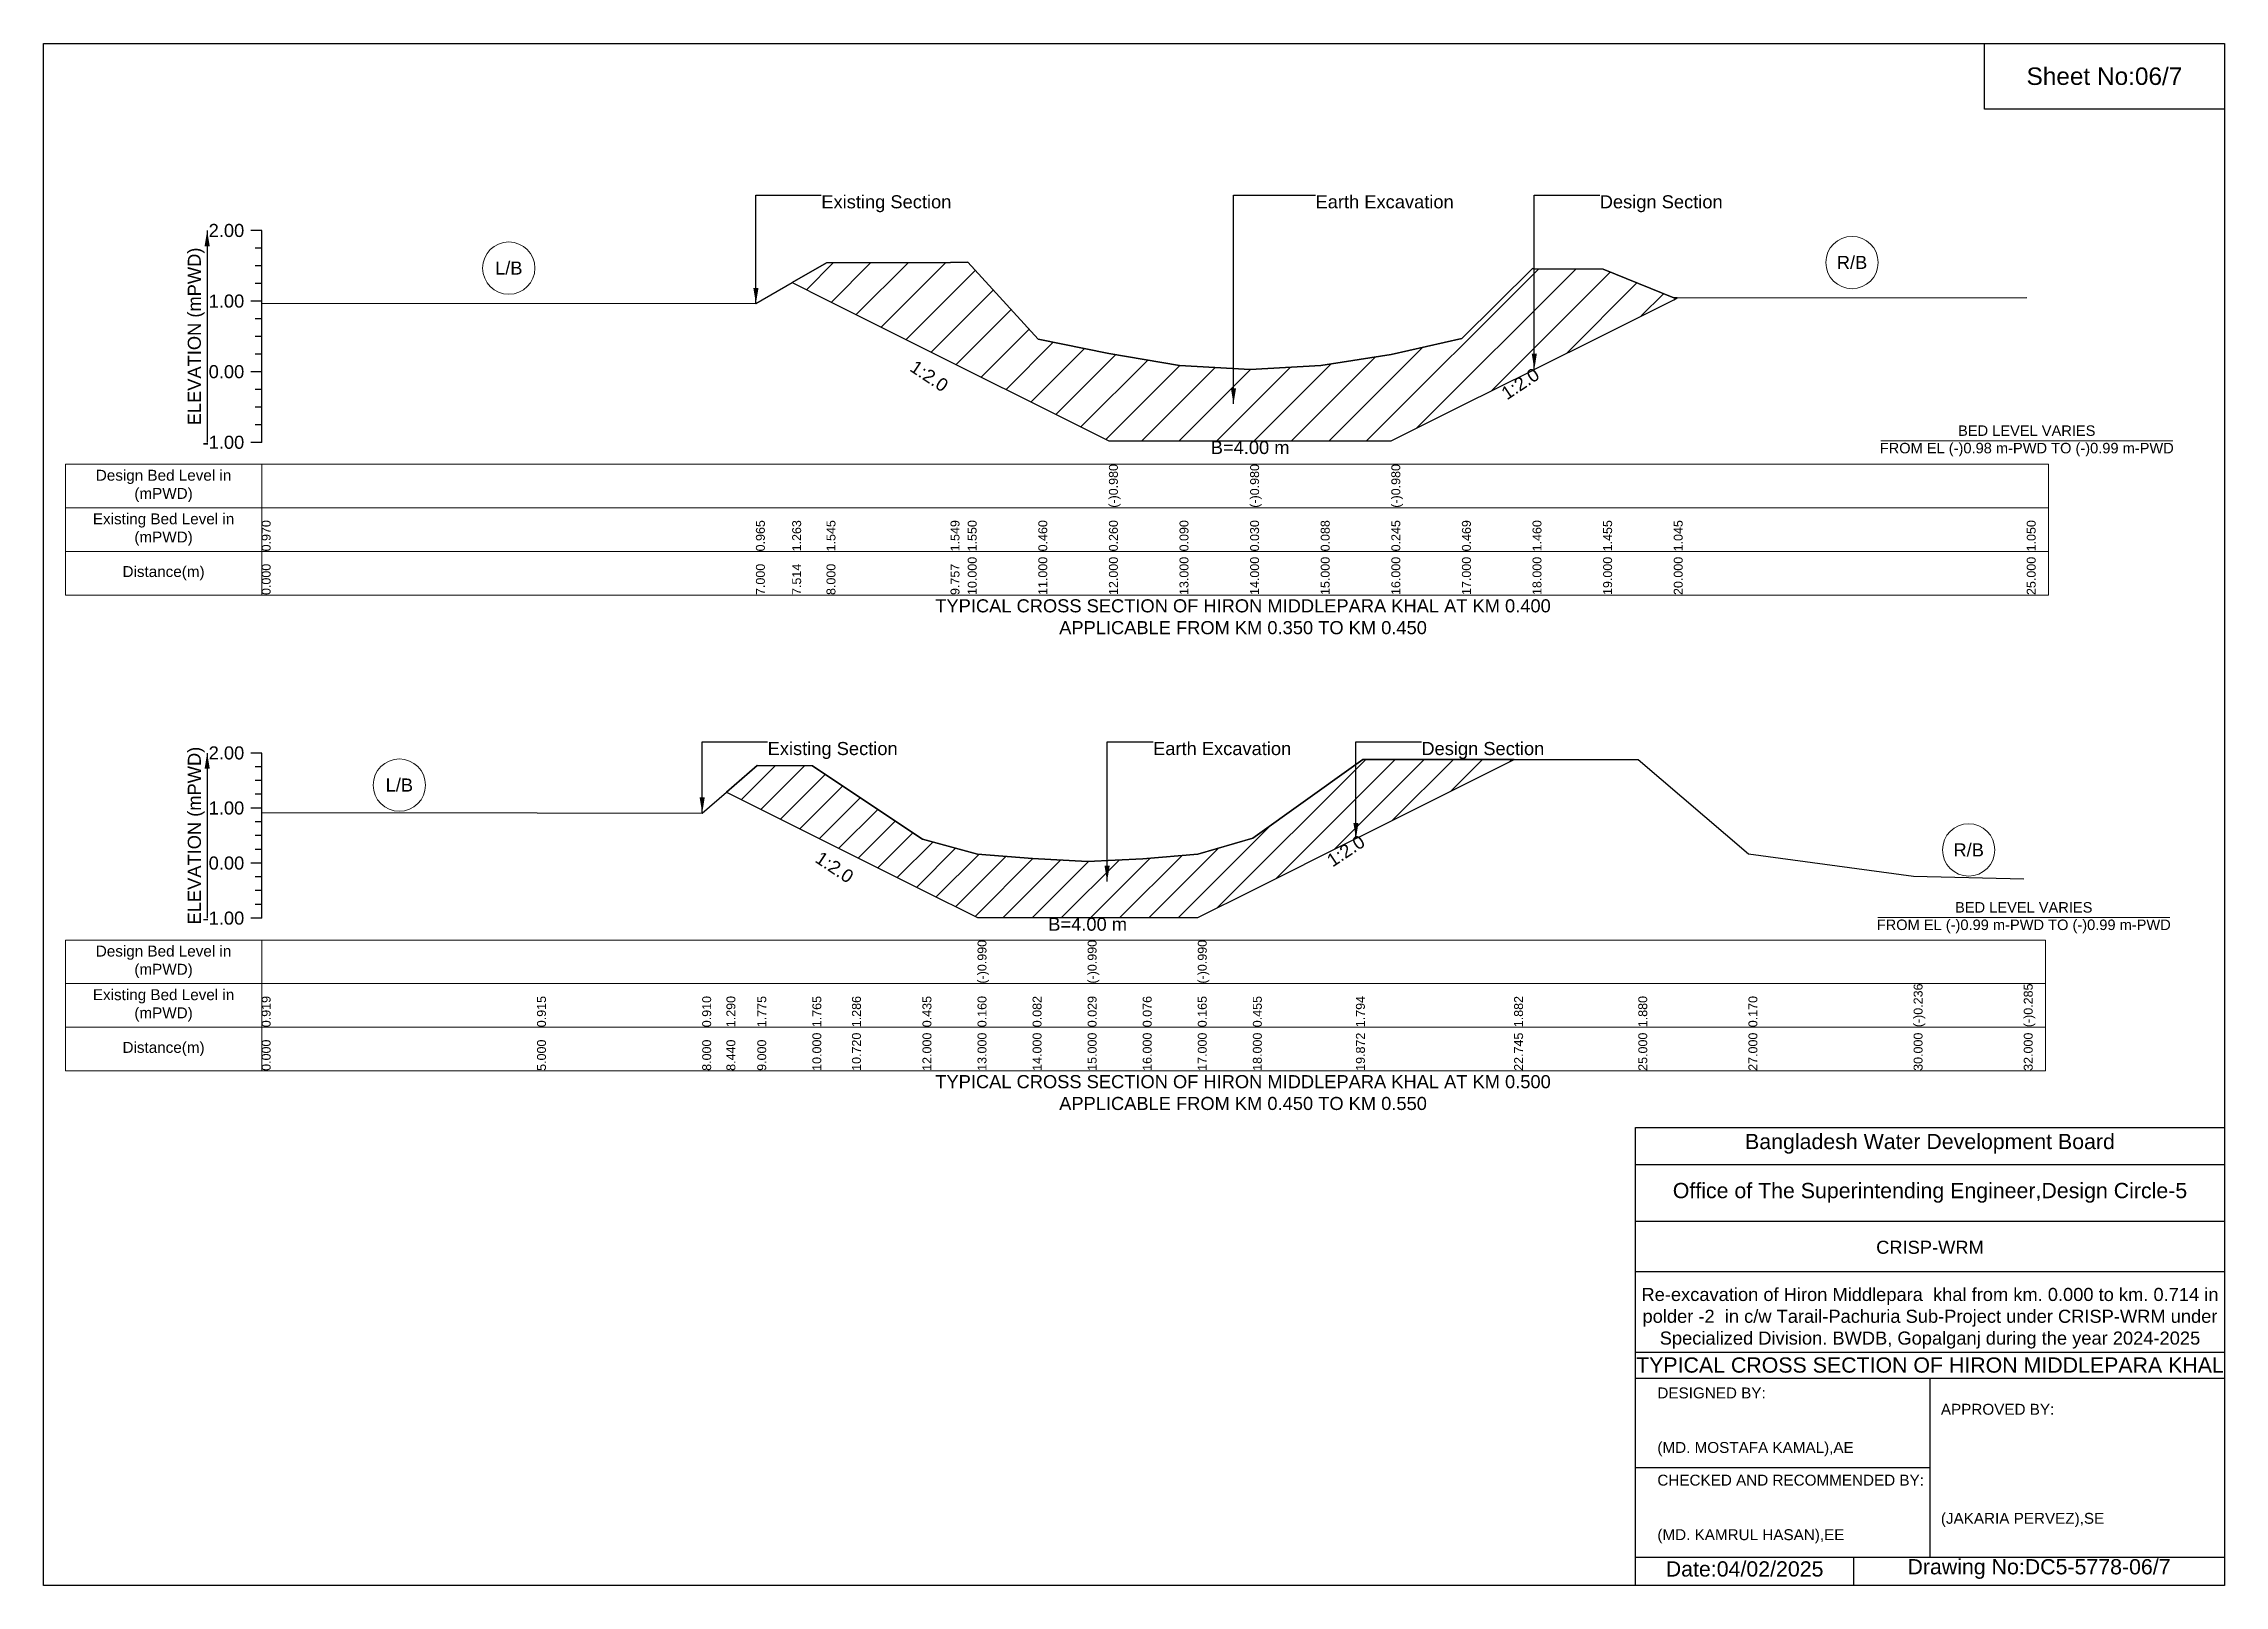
# Model space of a CAD drawing. Header units: inches. Extents: x 91000 to 178000, y -5656 to 6922.
# Drawn here: x 150000 to 158000, y -5656 to 0 of the extents above; entities that cross this region are included whole.
import ezdxf

# ---------------------------------------------------------------- set-up
doc = ezdxf.new("R2010")
doc.units = ezdxf.units.IN
doc.header["$LTSCALE"] = 7
doc.header["$MEASUREMENT"] = 0
for name, color, linetype, lineweight in [('Cross section Data Border', 7, 'Continuous', 9), ('Cross Section Labels', 7, 'Continuous', 9), ('Existing_Bed_Level for Xsection', 7, 'Continuous', 25)]:
    doc.layers.add(name, color=color, linetype=linetype, lineweight=lineweight)
doc.styles.get("Standard").update_dxf_attribs({"font": 'arial.ttf'})
doc.dimstyles.get("Standard").update_dxf_attribs({"dimtxt": 0.18, "dimasz": 0.18, "dimexe": 0.18, "dimexo": 0.0625, "dimgap": 0.09, "dimtad": 0, "dimtih": 1, "dimtoh": 1, "dimdec": 4, "dimzin": 0, "dimdsep": 46, "dimtxsty": 'Standard', "dimcen": 0.09, "dimadec": 0, "dimazin": 0, "dimtfac": 1, "dimtdec": 4, "dimtofl": 0, "dimtmove": 0, "dimatfit": 3, "dimfxl": 1, "dimtolj": 1, "dimtzin": 0, "dimarcsym": 0})

msp = doc.modelspace()

# ---------------------------------------------------------------- texts
at = {"attachment_point": 5}
for s, insert, char_height in [('Sheet No:06/7', (157560, -120), 64), ('Bangladesh Water Development Board', (156920, -4036), 56), ('Office of The Superintending Engineer,Design Circle-5', (156920, -4216), 56)]:
    msp.add_mtext(s, dxfattribs=dict(at, insert=insert, char_height=char_height))
for s, insert, char_height, width, attachment_point in [('CRISP-WRM', (156920, -4416), 48, 2240, 5), ('Re-excavation of Hiron Middlepara  khal from km. 0.000 to km. 0.714 in polder -2  in c/w Tarail-Pachuria Sub-Project under CRISP-WRM under Specialized Division. BWDB, Gopalganj during the year 2024-2025', (156920, -4676), 48, 2160, 5), ('TYPICAL CROSS SECTION OF HIRON MIDDLEPARA KHAL', (156920, -4848), 56, 2240, 5), ('DESIGNED BY:^J^J^J(MD. MOSTAFA KAMAL),AE', (155920, -5056), 40, 1120, 4), ('APPROVED BY:^J^J^J^J^J^J(JAKARIA PERVEZ),SE', (156960, -5216), 40, 1120, 4), ('CHECKED AND RECOMMENDED BY:^J^J^J(MD. KAMRUL HASAN),EE', (155920, -5376), 40, 1120, 4), ('Date:04/02/2025', (156240, -5596), 56, 1120, 5), ('Drawing No:DC5-5778-06/7', (157320, -5596), 56, 1760, 5)]:
    msp.add_mtext(s, dxfattribs=dict(insert=insert, char_height=char_height, width=width, attachment_point=attachment_point))
at = {"layer": 'Cross section Data Border', "char_height": 40, "width": 640, "attachment_point": 5}
for s, insert in [('Design Bed Level in (mPWD)', (150440, -1622.8)), ('Existing Bed Level in (mPWD)', (150440, -1782.8)), ('Distance(m)', (150440, -1942.8)), ('Design Bed Level in (mPWD)', (150440, -3368.4)), ('Existing Bed Level in (mPWD)', (150440, -3528.4)), ('Distance(m)', (150440, -3688.4))]:
    msp.add_mtext(s, dxfattribs=dict(at, insert=insert))
at = {"layer": 'Cross Section Labels'}
for s, insert, char_height, attachment_point in [('Existing Section', (152853, -556.3), 48, 1), ('Earth Excavation', (154666, -556.3), 48, 1), ('Design Section', (155708.5, -556.3), 48, 1), ('L/B', (151706.5, -823.7), 48, 5), ('R/B', (156634, -803), 48, 5), ('BED LEVEL VARIES ^JFROM EL (-)0.98 m-PWD TO (-)0.99 m-PWD', (157275, -1457.6), 38.4, 5), ('B=4.00 m', (154426, -1457.6), 48, 2), ('TYPICAL CROSS SECTION OF HIRON MIDDLEPARA KHAL AT KM 0.400^JAPPLICABLE FROM KM 0.350 TO KM 0.450', (154400, -2102.8), 48, 5), ('Existing Section', (152656, -2562), 48, 1), ('Earth Excavation', (154070, -2562), 48, 1), ('Design Section', (155054.2, -2562), 48, 1), ('L/B', (151305, -2720.2), 48, 5), ('R/B', (157062, -2958.1), 48, 5), ('BED LEVEL VARIES ^JFROM EL (-)0.99 m-PWD TO (-)0.99 m-PWD', (157264, -3206.4), 38.4, 5), ('B=4.00 m', (153830, -3206.4), 48, 2), ('TYPICAL CROSS SECTION OF HIRON MIDDLEPARA KHAL AT KM 0.500^JAPPLICABLE FROM KM 0.450 TO KM 0.550', (154400, -3848.4), 48, 5)]:
    msp.add_mtext(s, dxfattribs=dict(at, insert=insert, char_height=char_height, attachment_point=attachment_point))
at = {"layer": 'Cross Section Labels', "char_height": 48, "attachment_point": 2}
for insert, rotation in [((153262.3, -1199.5), 326.30993), ((155403.7, -1227.7), 33.69007), ((154763.7, -2941.6), 33.69007), ((152914.9, -3001.4), 326.30993)]:
    msp.add_mtext('1:2.0', dxfattribs=dict(at, insert=insert, rotation=rotation))
at = {"layer": 'Existing_Bed_Level for Xsection', "char_height": 48, "attachment_point": 6}
for s, insert in [('2.00', (150736, -685.8)), ('1.00', (150736, -944.8)), ('0.00', (150736, -1203.8)), ('-1.00', (150736, -1462.8)), ('2.00', (150736, -2602.4)), ('1.00', (150736, -2804.4)), ('0.00', (150736, -3006.4)), ('-1.00', (150736, -3208.4))]:
    msp.add_mtext(s, dxfattribs=dict(at, insert=insert))
at = {"layer": 'Existing_Bed_Level for Xsection', "rotation": 90}
for s, insert, char_height, attachment_point in [('ELEVATION (mPWD)', (150560, -1074.3), 48, 5), ('(-)0.980', (153908, -1702.8), 32.8, 1), ('(-)0.980', (154426, -1702.8), 32.8, 1), ('(-)0.980', (154944, -1702.8), 32.8, 1), ('0.970', (150800, -1862.8), 32.8, 1), ('0.965', (152613, -1862.8), 32.8, 1), ('1.263', (152746.1, -1862.8), 32.8, 1), ('1.545', (152872, -1862.8), 32.8, 1), ('1.549', (153327, -1862.8), 32.8, 1), ('1.550', (153390, -1862.8), 32.8, 1), ('0.460', (153649, -1862.8), 32.8, 1), ('0.260', (153908, -1862.8), 32.8, 1), ('0.090', (154167, -1862.8), 32.8, 1), ('0.030', (154426, -1862.8), 32.8, 1), ('0.088', (154685, -1862.8), 32.8, 1), ('0.245', (154944, -1862.8), 32.8, 1), ('0.469', (155203, -1862.8), 32.8, 1), ('1.460', (155462, -1862.8), 32.8, 1), ('1.455', (155721, -1862.8), 32.8, 1), ('1.045', (155980, -1862.8), 32.8, 1), ('1.050', (157275, -1862.8), 32.8, 1), ('0.000', (150800, -2022.8), 32.8, 1), ('7.000', (152613, -2022.8), 32.8, 1), ('7.514', (152746.1, -2022.8), 32.8, 1), ('8.000', (152872, -2022.8), 32.8, 1), ('9.757', (153327, -2022.8), 32.8, 1), ('10.000', (153390, -2022.8), 32.8, 1), ('11.000', (153649, -2022.8), 32.8, 1), ('12.000', (153908, -2022.8), 32.8, 1), ('13.000', (154167, -2022.8), 32.8, 1), ('14.000', (154426, -2022.8), 32.8, 1), ('15.000', (154685, -2022.8), 32.8, 1), ('16.000', (154944, -2022.8), 32.8, 1), ('17.000', (155203, -2022.8), 32.8, 1), ('18.000', (155462, -2022.8), 32.8, 1), ('19.000', (155721, -2022.8), 32.8, 1), ('20.000', (155980, -2022.8), 32.8, 1), ('25.000', (157275, -2022.8), 32.8, 1), ('ELEVATION (mPWD)', (150560, -2905.4), 48, 5), ('(-)0.990', (153426, -3448.4), 32.8, 1), ('(-)0.990', (153830, -3448.4), 32.8, 1), ('(-)0.990', (154234, -3448.4), 32.8, 1), ('0.919', (150800, -3608.4), 32.8, 1), ('0.915', (151810, -3608.4), 32.8, 1), ('0.910', (152416, -3608.4), 32.8, 1), ('1.290', (152504.8, -3608.4), 32.8, 1), ('1.775', (152618, -3608.4), 32.8, 1), ('1.765', (152820, -3608.4), 32.8, 1), ('1.286', (152965.4, -3608.4), 32.8, 1), ('0.435', (153224, -3608.4), 32.8, 1), ('0.160', (153426, -3608.4), 32.8, 1), ('0.082', (153628, -3608.4), 32.8, 1), ('0.029', (153830, -3608.4), 32.8, 1), ('0.076', (154032, -3608.4), 32.8, 1), ('0.165', (154234, -3608.4), 32.8, 1), ('0.455', (154436, -3608.4), 32.8, 1), ('1.794', (154814.2, -3608.4), 32.8, 1), ('1.882', (155394.4, -3608.4), 32.8, 1), ('1.880', (155850, -3608.4), 32.8, 1), ('0.170', (156254, -3608.4), 32.8, 1), ('(-)0.236', (156860, -3608.4), 32.8, 1), ('(-)0.285', (157264, -3608.4), 32.8, 1), ('0.000', (150800, -3768.4), 32.8, 1), ('5.000', (151810, -3768.4), 32.8, 1), ('8.000', (152416, -3768.4), 32.8, 1), ('8.440', (152504.8, -3768.4), 32.8, 1), ('9.000', (152618, -3768.4), 32.8, 1), ('10.000', (152820, -3768.4), 32.8, 1), ('10.720', (152965.4, -3768.4), 32.8, 1), ('12.000', (153224, -3768.4), 32.8, 1), ('13.000', (153426, -3768.4), 32.8, 1), ('14.000', (153628, -3768.4), 32.8, 1), ('15.000', (153830, -3768.4), 32.8, 1), ('16.000', (154032, -3768.4), 32.8, 1), ('17.000', (154234, -3768.4), 32.8, 1), ('18.000', (154436, -3768.4), 32.8, 1), ('19.872', (154814.2, -3768.4), 32.8, 1), ('22.745', (155394.4, -3768.4), 32.8, 1), ('25.000', (155850, -3768.4), 32.8, 1), ('27.000', (156254, -3768.4), 32.8, 1), ('30.000', (156860, -3768.4), 32.8, 1), ('32.000', (157264, -3768.4), 32.8, 1)]:
    msp.add_mtext(s, dxfattribs=dict(at, insert=insert, char_height=char_height, attachment_point=attachment_point))

# ---------------------------------------------------------------- hatches: boundary and pattern name
at = {"layer": 'Existing_Bed_Level for Xsection'}
h = msp.add_hatch(dxfattribs=at)
h.set_pattern_fill('ANSI31', color=256, scale=777, style=0)
h.paths.add_polyline_path([(152746.1, -876.6), (152872, -939.6), (153327, -1167.1), (153390, -1198.6), (153649, -1328.1), (153908, -1457.6), (154167, -1457.6), (154426, -1457.6), (154685, -1457.6), (154944, -1457.6), (155203, -1328.1), (155462, -1198.6), (155468.5, -1195.3), (155721, -1069.1), (155980, -939.6), (155993, -933.1), (155980, -933.1), (155721, -826.9), (155468.5, -825.7), (155462, -825.6), (155203, -1082.3), (154944, -1140.3), (154685, -1181), (154426, -1196), (154167, -1180.5), (153908, -1136.4), (153649, -1084.6), (153390, -802.3), (153327, -802.5), (152872, -803.6)])
h = msp.add_hatch(dxfattribs=at)
h.set_pattern_fill('ANSI31', color=256, scale=606, style=0)
h.paths.add_polyline_path([(152504.8, -2745.8), (152618, -2802.4), (152820, -2903.4), (152965.4, -2976.1), (153224, -3105.4), (153426, -3206.4), (153628, -3206.4), (153830, -3206.4), (154032, -3206.4), (154234, -3206.4), (154436, -3105.4), (154814.2, -2916.3), (154840, -2903.4), (155394.4, -2626.2), (154840, -2625.7), (154814.2, -2644.1), (154436, -2914.5), (154234, -2973.1), (154032, -2991.1), (153830, -3000.6), (153628, -2989.9), (153426, -2974.1), (153224, -2918.6), (152965.4, -2746.6), (152820, -2649.9), (152618, -2647.9)])

# ---------------------------------------------------------------- linework, layer by layer
for points in [[(150000, 0), (158000, 0), (158000, -5656), (150000, -5656)], [(157120, 0), (158000, 0), (158000, -240), (157120, -240)]]:
    msp.add_lwpolyline(points, close=True)
for points in [[(155840, -5656), (155840, -3976), (158000, -3976)], [(155840, -4112), (158000, -4112)], [(155840, -4320), (158000, -4320)], [(155840, -4504), (158000, -4504)], [(155840, -4800), (158000, -4800)], [(155840, -4896), (158000, -4896)], [(156920, -4896), (156920, -5552)], [(155840, -5224), (156920, -5224)], [(155840, -5552), (158000, -5552)], [(156640, -5552), (156640, -5656)]]:
    msp.add_lwpolyline(points)
at = {"layer": 'Cross section Data Border'}
for points in [[(150080, -1542.8), (157355, -1542.8), (157355, -2022.8), (150080, -2022.8)], [(150080, -3288.4), (157344, -3288.4), (157344, -3768.4), (150080, -3768.4)]]:
    msp.add_lwpolyline(points, close=True, dxfattribs=at)
for points in [[(150800, -1542.8), (150800, -2022.8)], [(150080, -1702.8), (157355, -1702.8)], [(150080, -1862.8), (157355, -1862.8)], [(150800, -3288.4), (150800, -3768.4)], [(150080, -3448.4), (157344, -3448.4)], [(150080, -3608.4), (157344, -3608.4)]]:
    msp.add_lwpolyline(points, dxfattribs=at)
at = {"layer": 'Cross Section Labels'}
for points in [[(156739.2, -1457.6), (157810.8, -1457.6)], [(156728.2, -3206.4), (157799.8, -3206.4)]]:
    msp.add_lwpolyline(points, dxfattribs=at)
for centre in [(156634, -803), (151706.5, -823.7), (151305, -2720.2), (157062, -2958.1)]:
    msp.add_circle(centre, 96, dxfattribs=at)
at = {"layer": 'Existing_Bed_Level for Xsection'}
for points in [[(150800, -685.8), (150760, -685.8)], [(150800, -1462.8), (150800, -1203.8), (150800, -944.8), (150800, -685.8)], [(150800, -750.5), (150776, -750.5)], [(150800, -815.3), (150776, -815.3)], [(150800, -952.5), (152613, -953.8), (152746.1, -876.6), (152872, -803.6), (153327, -802.5), (153390, -802.3), (153649, -1084.6), (153908, -1136.4), (153908, -1136.4), (154167, -1180.5), (154426, -1196), (154426, -1196), (154685, -1181), (154944, -1140.3), (154944, -1140.3), (155203, -1082.3), (155462, -825.6), (155468.5, -825.7), (155721, -826.9), (155980, -933.1), (155993, -933.1), (157275, -931.8)], [(150800, -944.8), (150760, -944.8)], [(150800, -880), (150776, -880)], [(150800, -1009.5), (150776, -1009.5)], [(150800, -1074.3), (150776, -1074.3)], [(150800, -1139), (150776, -1139)], [(150800, -1203.8), (150760, -1203.8)], [(150800, -1268.5), (150776, -1268.5)], [(150800, -1333.3), (150776, -1333.3)], [(150800, -1398), (150776, -1398)], [(150800, -1462.8), (150760, -1462.8)], [(150800, -2602.4), (150760, -2602.4)], [(150800, -3208.4), (150800, -3006.4), (150800, -2804.4), (150800, -2602.4)], [(150800, -2820.8), (151810, -2821.6), (152416, -2822.6), (152504.8, -2745.8), (152618, -2647.9), (152820, -2649.9), (152965.4, -2746.6), (153224, -2918.6), (153426, -2974.1), (153426, -2974.1), (153628, -2989.9), (153830, -3000.6), (153830, -3000.6), (154032, -2991.1), (154234, -2973.1), (154234, -2973.1), (154436, -2914.5), (154814.2, -2644.1), (154840, -2625.7), (155394.4, -2626.2), (155850, -2626.7), (156254, -2972.1), (156860, -3054.1), (157264, -3064)], [(150800, -2652.9), (150776, -2652.9)], [(150800, -2703.4), (150776, -2703.4)], [(150800, -2753.9), (150776, -2753.9)], [(150800, -2804.4), (150760, -2804.4)], [(150800, -2854.9), (150776, -2854.9)], [(150800, -2905.4), (150776, -2905.4)], [(150800, -2955.9), (150776, -2955.9)], [(150800, -3006.4), (150760, -3006.4)], [(150800, -3056.9), (150776, -3056.9)], [(150800, -3107.4), (150776, -3107.4)], [(150800, -3157.9), (150776, -3157.9)], [(150800, -3208.4), (150760, -3208.4)]]:
    msp.add_lwpolyline(points, dxfattribs=at)
for points in [[(152746.1, -876.6), (152746.1, -876.6), (152872, -939.6), (153327, -1167.1), (153390, -1198.6), (153649, -1328.1), (153908, -1457.6), (153908, -1457.6), (154167, -1457.6), (154426, -1457.6), (154426, -1457.6), (154685, -1457.6), (154944, -1457.6), (154944, -1457.6), (155203, -1328.1), (155462, -1198.6), (155468.5, -1195.3), (155721, -1069.1), (155980, -939.6), (155993, -933.1), (155993, -933.1), (155993, -933.1), (155980, -933.1), (155721, -826.9), (155468.5, -825.7), (155462, -825.6), (155203, -1082.3), (154944, -1140.3), (154944, -1140.3), (154685, -1181), (154426, -1196), (154426, -1196), (154167, -1180.5), (153908, -1136.4), (153908, -1136.4), (153649, -1084.6), (153390, -802.3), (153327, -802.5), (152872, -803.6), (152746.1, -876.6)], [(152504.8, -2745.8), (152504.8, -2745.8), (152618, -2802.4), (152820, -2903.4), (152965.4, -2976.1), (153224, -3105.4), (153426, -3206.4), (153426, -3206.4), (153628, -3206.4), (153830, -3206.4), (153830, -3206.4), (154032, -3206.4), (154234, -3206.4), (154234, -3206.4), (154436, -3105.4), (154814.2, -2916.3), (154840, -2903.4), (155394.4, -2626.2), (155394.4, -2626.2), (155394.4, -2626.2), (154840, -2625.7), (154814.2, -2644.1), (154436, -2914.5), (154234, -2973.1), (154234, -2973.1), (154032, -2991.1), (153830, -3000.6), (153830, -3000.6), (153628, -2989.9), (153426, -2974.1), (153426, -2974.1), (153224, -2918.6), (152965.4, -2746.6), (152820, -2649.9), (152618, -2647.9), (152504.8, -2745.8)]]:
    msp.add_lwpolyline(points, close=True, dxfattribs=at)

msp.set_redraw_order([(e.dxf.handle, doc.entitydb.next_handle()) for e in msp.query("TEXT MTEXT ATTDEF DIMENSION ARC_DIMENSION")])  # texts and dimensions are drawn at this point

# ---------------------------------------------------------------- leaders
at = {"layer": 'Cross Section Labels', "annotation_type": 0, "has_hookline": 1, "hookline_direction": 0}
for points, text_width in [([(152613, -953.8), (152613, -556.3), (152852.9, -556.3)], 467.2), ([(154364.9, -1321.9), (154364.9, -556.3), (154665.9, -556.3)], 497), ([(155468.5, -1195.3), (155468.5, -556.3), (155708.4, -556.3)], 441.2), ([(152416, -2822.6), (152416, -2562), (152655.9, -2562)], 467.2), ([(153901.3, -3073.9), (153901.3, -2562), (154069.9, -2562)], 497), ([(154814.2, -2916.3), (154814.2, -2562), (155054.1, -2562)], 441.2)]:
    msp.add_leader(points, dimstyle='Standard', override={"dimasz": 57.6}, dxfattribs=dict(at, text_width=text_width))
at = {"layer": 'Existing_Bed_Level for Xsection'}
for points in [[(150600, -685.8), (150600, -1462.8)], [(150600, -2602.4), (150600, -3208.4)]]:
    msp.add_leader(points, dimstyle='Standard', override={"dimasz": 57.6}, dxfattribs=at)

doc.saveas('drawing.dxf')
